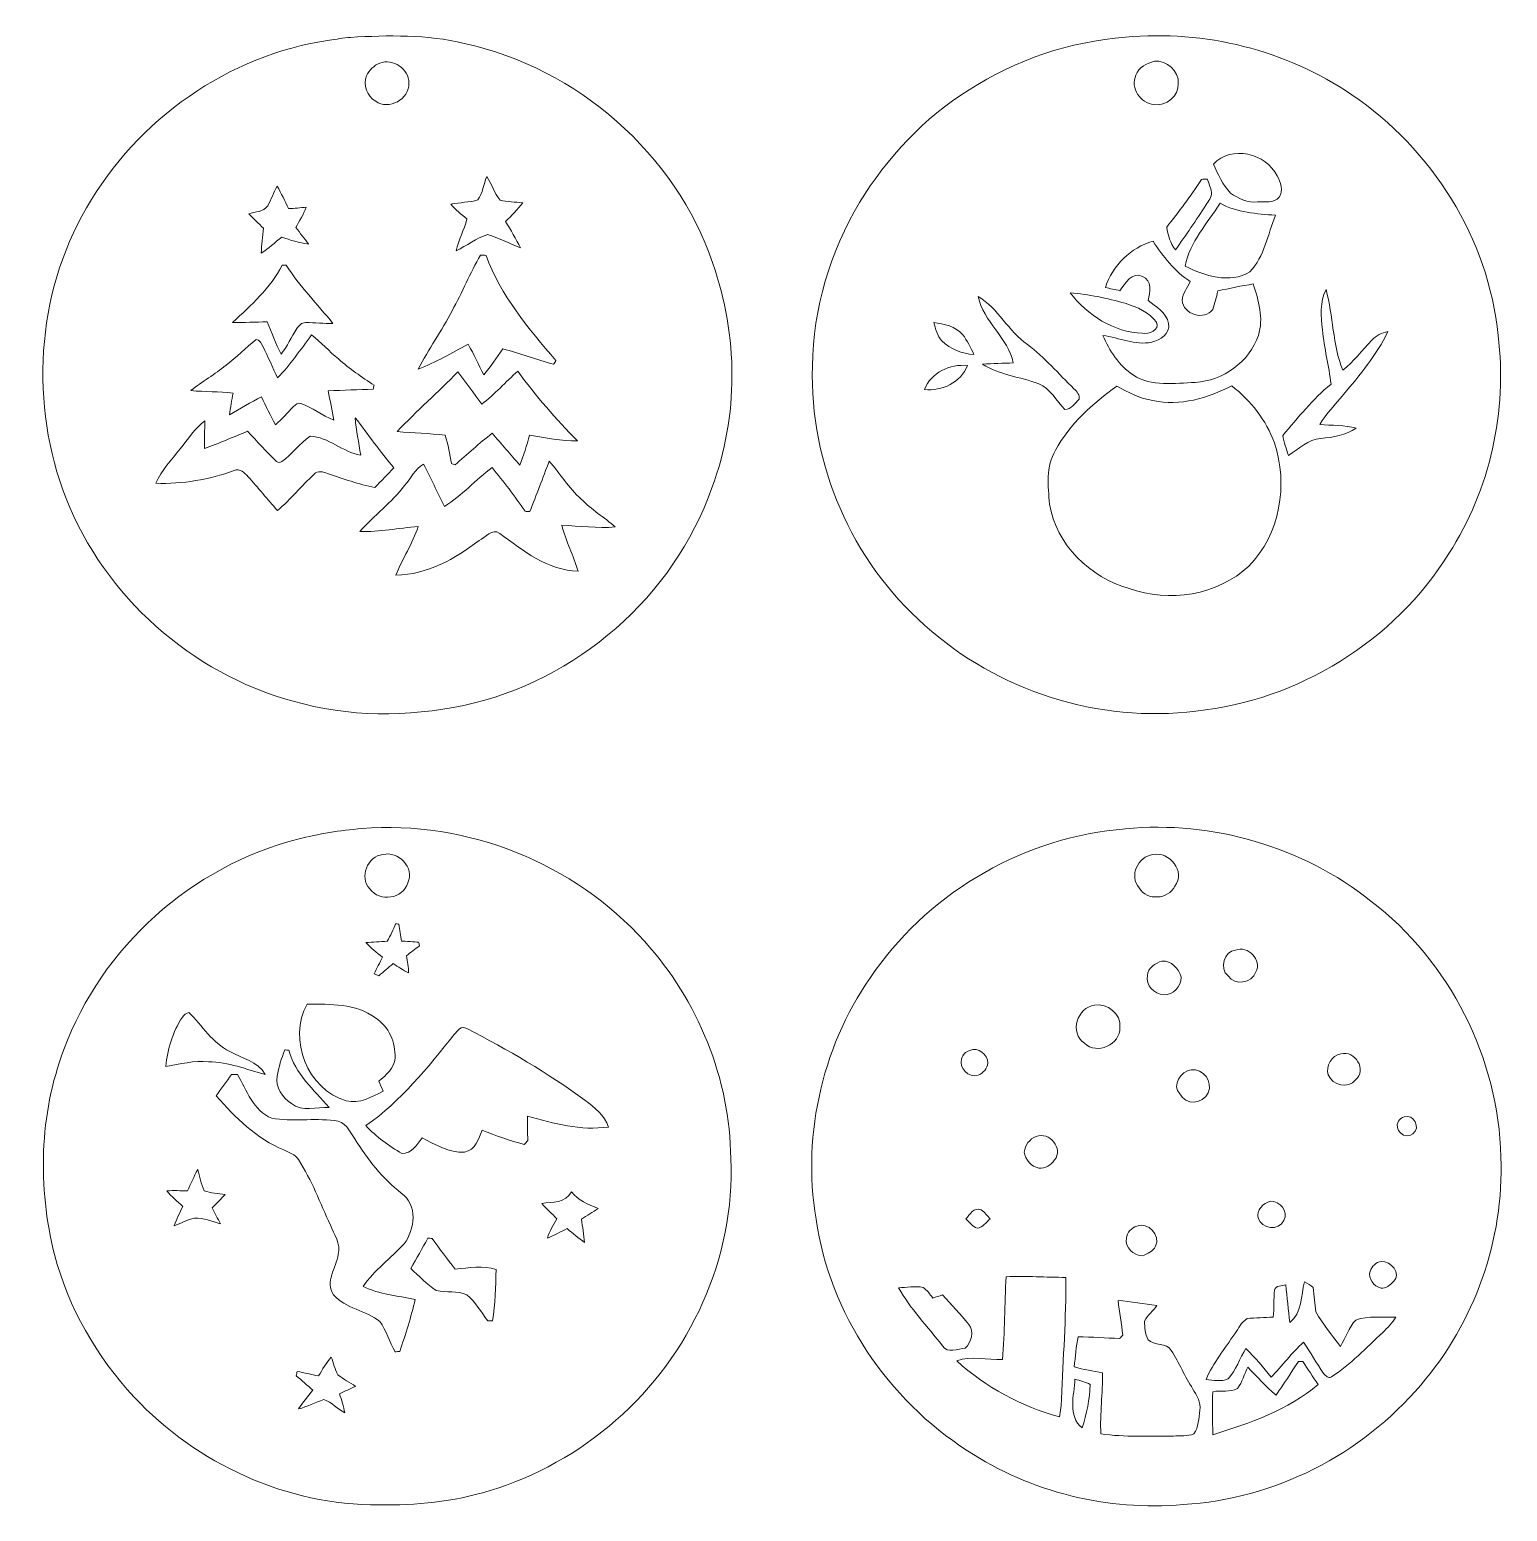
# Model space of a CAD drawing. Header units: centimetres. Extents: x -16.2 to 16, y -16.1 to 16.1.
import ezdxf

# ---------------------------------------------------------------- set-up
doc = ezdxf.new("R2010")
doc.units = ezdxf.units.CM
doc.header["$MEASUREMENT"] = 0
doc.layers.add('Layer 1', color=7, linetype='Continuous')

msp = doc.modelspace()

# ---------------------------------------------------------------- linework, layer by layer
at = {"layer": 'Layer 1', "color": 251, "lineweight": 9}
for points, knots in [([(7.69071, 15.95436), (9.41227, 16.12052), (11.18356, 15.67743), (12.61408, 14.70553), (12.61408, 14.70553), (14.35997, 13.52514), (15.59258, 11.57639), (15.79966, 9.46784), (15.79966, 9.46784), (16.0011, 7.82566), (15.62504, 6.11645), (14.72827, 4.72404), (14.72827, 4.72404), (13.54435, 2.82221), (11.45203, 1.52893), (9.22564, 1.29786), (9.22564, 1.29786), (7.11427, 1.03081), (4.90553, 1.7353), (3.32897, 3.16264), (3.32897, 3.16264), (1.73053, 4.55858), (0.81683, 6.68407), (0.87962, 8.80285), (0.87962, 8.80285), (0.89514, 10.05275), (1.27015, 11.28958), (1.90338, 12.36379), (1.90338, 12.36379), (2.50982, 13.33675), (3.30674, 14.2067), (4.28923, 14.8096), (4.28923, 14.8096), (5.30487, 15.46788), (6.48315, 15.8637), (7.69071, 15.95436), (7.69071, 15.95436), (7.69071, 15.95436), (7.69071, 15.95436), (7.69071, 15.95436)], [0, 0, 0, 0, 0.09090909, 0.09090909, 0.09090909, 0.09090909, 0.18181818, 0.18181818, 0.18181818, 0.18181818, 0.27272727, 0.27272727, 0.27272727, 0.27272727, 0.36363636, 0.36363636, 0.36363636, 0.36363636, 0.45454545, 0.45454545, 0.45454545, 0.45454545, 0.54545455, 0.54545455, 0.54545455, 0.54545455, 0.63636364, 0.63636364, 0.63636364, 0.63636364, 0.72727273, 0.72727273, 0.72727273, 0.72727273, 0.81818182, 0.81818182, 0.81818182, 0.81818182, 1, 1, 1, 1]), ([(-9.17208, 15.9526), (-8.34658, 15.99917), (-7.50591, 16.01681), (-6.69664, 15.82066), (-6.69664, 15.82066), (-4.23742, 15.28726), (-2.09606, 13.4253), (-1.28749, 11.03417), (-1.28749, 11.03417), (-0.7354, 9.47207), (-0.72058, 7.71171), (-1.30725, 6.15702), (-1.30725, 6.15702), (-2.13028, 3.79094), (-4.25753, 1.9445), (-6.70334, 1.4231), (-6.70334, 1.4231), (-7.92642, 1.16663), (-9.21616, 1.16275), (-10.42021, 1.51693), (-10.42021, 1.51693), (-12.63106, 2.11278), (-14.51948, 3.79094), (-15.35839, 5.92278), (-15.35839, 5.92278), (-16.15249, 7.95372), (-16.01879, 10.35331), (-14.91212, 12.2442), (-14.91212, 12.2442), (-13.81499, 14.16331), (-11.82885, 15.57513), (-9.63104, 15.8891), (-9.63104, 15.8891), (-9.47864, 15.91309), (-9.32589, 15.93849), (-9.17208, 15.9526), (-9.17208, 15.9526), (-9.17208, 15.9526), (-9.17208, 15.9526), (-9.17208, 15.9526)], [0, 0, 0, 0, 0.09090909, 0.09090909, 0.09090909, 0.09090909, 0.18181818, 0.18181818, 0.18181818, 0.18181818, 0.27272727, 0.27272727, 0.27272727, 0.27272727, 0.36363636, 0.36363636, 0.36363636, 0.36363636, 0.45454545, 0.45454545, 0.45454545, 0.45454545, 0.54545455, 0.54545455, 0.54545455, 0.54545455, 0.63636364, 0.63636364, 0.63636364, 0.63636364, 0.72727273, 0.72727273, 0.72727273, 0.72727273, 0.81818182, 0.81818182, 0.81818182, 0.81818182, 1, 1, 1, 1]), ([(-8.53602, 15.39204), (-8.66161, 15.34265), (-8.76321, 15.23611), (-8.82177, 15.11616), (-8.82177, 15.11616), (-8.89549, 14.91861), (-8.81401, 14.66461), (-8.6228, 14.56513), (-8.6228, 14.56513), (-8.34411, 14.35699), (-7.87668, 14.60781), (-7.90102, 14.95883), (-7.90102, 14.95883), (-7.89432, 15.26715), (-8.24886, 15.50034), (-8.53602, 15.39204), (-8.53602, 15.39204), (-8.53602, 15.39204), (-8.53602, 15.39204), (-8.53602, 15.39204)], [0, 0, 0, 0, 0.16666667, 0.16666667, 0.16666667, 0.16666667, 0.33333333, 0.33333333, 0.33333333, 0.33333333, 0.5, 0.5, 0.5, 0.5, 0.66666667, 0.66666667, 0.66666667, 0.66666667, 1, 1, 1, 1]), ([(8.32077, 15.43261), (8.15531, 15.39063), (7.97963, 15.30243), (7.91966, 15.13028), (7.91966, 15.13028), (7.78737, 14.85758), (8.01844, 14.5108), (8.30912, 14.4914), (8.30912, 14.4914), (8.57795, 14.44271), (8.85346, 14.67766), (8.84147, 14.95036), (8.84147, 14.95036), (8.85698, 15.22447), (8.58924, 15.46048), (8.32077, 15.43261), (8.32077, 15.43261), (8.32077, 15.43261), (8.32077, 15.43261), (8.32077, 15.43261)], [0, 0, 0, 0, 0.16666667, 0.16666667, 0.16666667, 0.16666667, 0.33333333, 0.33333333, 0.33333333, 0.33333333, 0.5, 0.5, 0.5, 0.5, 0.66666667, 0.66666667, 0.66666667, 0.66666667, 1, 1, 1, 1]), ([(9.60453, 13.19705), (9.70401, 12.97339), (9.80314, 12.74162), (9.98024, 12.56629), (9.98024, 12.56629), (10.1478, 12.44176), (10.35277, 12.34968), (10.56761, 12.37226), (10.56761, 12.37226), (10.71649, 12.3906), (10.9278, 12.3324), (11.03469, 12.47386), (11.03469, 12.47386), (11.13523, 12.61673), (11.06432, 12.8023), (10.99306, 12.9427), (10.99306, 12.9427), (10.74788, 13.43024), (9.99505, 13.61263), (9.60453, 13.19705), (9.60453, 13.19705), (9.60453, 13.19705), (9.60453, 13.19705), (9.60453, 13.19705)], [0, 0, 0, 0, 0.14285714, 0.14285714, 0.14285714, 0.14285714, 0.28571429, 0.28571429, 0.28571429, 0.28571429, 0.42857143, 0.42857143, 0.42857143, 0.42857143, 0.57142857, 0.57142857, 0.57142857, 0.57142857, 0.71428571, 0.71428571, 0.71428571, 0.71428571, 1, 1, 1, 1]), ([(-6.39713, 12.41812), (-6.5841, 12.35956), (-6.79189, 12.36803), (-6.9845, 12.32075), (-6.9845, 12.32075), (-6.88361, 12.2001), (-6.75802, 12.1045), (-6.63913, 12.00255), (-6.63913, 12.00255), (-6.70052, 11.76548), (-6.81376, 11.54605), (-6.87126, 11.30793), (-6.87126, 11.30793), (-6.64478, 11.42646), (-6.43452, 11.58098), (-6.19005, 11.66212), (-6.19005, 11.66212), (-5.94028, 11.59544), (-5.71521, 11.46315), (-5.47179, 11.37778), (-5.47179, 11.37778), (-5.57374, 11.5711), (-5.68416, 11.75984), (-5.79564, 11.94752), (-5.79564, 11.94752), (-5.663, 12.07522), (-5.53776, 12.21139), (-5.42346, 12.35603), (-5.42346, 12.35603), (-5.58644, 12.37508), (-5.75931, 12.36661), (-5.91417, 12.41248), (-5.91417, 12.41248), (-6.04506, 12.56029), (-6.09444, 12.76384), (-6.20557, 12.92647), (-6.20557, 12.92647), (-6.27859, 12.76102), (-6.29024, 12.56629), (-6.39713, 12.41812), (-6.39713, 12.41812), (-6.39713, 12.41812), (-6.39713, 12.41812), (-6.39713, 12.41812)], [0, 0, 0, 0, 0.08333333, 0.08333333, 0.08333333, 0.08333333, 0.16666667, 0.16666667, 0.16666667, 0.16666667, 0.25, 0.25, 0.25, 0.25, 0.33333333, 0.33333333, 0.33333333, 0.33333333, 0.41666667, 0.41666667, 0.41666667, 0.41666667, 0.5, 0.5, 0.5, 0.5, 0.58333333, 0.58333333, 0.58333333, 0.58333333, 0.66666667, 0.66666667, 0.66666667, 0.66666667, 0.75, 0.75, 0.75, 0.75, 0.83333333, 0.83333333, 0.83333333, 0.83333333, 1, 1, 1, 1]), ([(-10.76734, 12.7141), (-10.84671, 12.57687), (-10.89469, 12.42412), (-10.97266, 12.28618), (-10.97266, 12.28618), (-11.05838, 12.14966), (-11.24676, 12.16236), (-11.38223, 12.1165), (-11.38223, 12.1165), (-11.28028, 12.00819), (-11.17303, 11.90553), (-11.06579, 11.80252), (-11.06579, 11.80252), (-11.08307, 11.62049), (-11.10212, 11.43846), (-11.11553, 11.25607), (-11.11553, 11.25607), (-10.95643, 11.36085), (-10.81496, 11.48855), (-10.6675, 11.60814), (-10.6675, 11.60814), (-10.4784, 11.54182), (-10.28649, 11.48008), (-10.08648, 11.4561), (-10.08648, 11.4561), (-10.17326, 11.57886), (-10.2671, 11.69669), (-10.35812, 11.81628), (-10.35812, 11.81628), (-10.28156, 11.96163), (-10.19513, 12.10274), (-10.1334, 12.25549), (-10.1334, 12.25549), (-10.2611, 12.24808), (-10.3881, 12.23185), (-10.51616, 12.22974), (-10.51616, 12.22974), (-10.59659, 12.39272), (-10.67526, 12.55711), (-10.76734, 12.7141), (-10.76734, 12.7141), (-10.76734, 12.7141), (-10.76734, 12.7141), (-10.76734, 12.7141)], [0, 0, 0, 0, 0.08333333, 0.08333333, 0.08333333, 0.08333333, 0.16666667, 0.16666667, 0.16666667, 0.16666667, 0.25, 0.25, 0.25, 0.25, 0.33333333, 0.33333333, 0.33333333, 0.33333333, 0.41666667, 0.41666667, 0.41666667, 0.41666667, 0.5, 0.5, 0.5, 0.5, 0.58333333, 0.58333333, 0.58333333, 0.58333333, 0.66666667, 0.66666667, 0.66666667, 0.66666667, 0.75, 0.75, 0.75, 0.75, 0.83333333, 0.83333333, 0.83333333, 0.83333333, 1, 1, 1, 1]), ([(9.34489, 12.86333), (9.11345, 12.50208), (8.85311, 12.16059), (8.58888, 11.82334), (8.58888, 11.82334), (8.62063, 11.65118), (8.66261, 11.47127), (8.77655, 11.33262), (8.77655, 11.33262), (9.01186, 11.6473), (9.22635, 11.97644), (9.44331, 12.30382), (9.44331, 12.30382), (9.48176, 12.3906), (9.58477, 12.47421), (9.56254, 12.5811), (9.56254, 12.5811), (9.54456, 12.68094), (9.50539, 12.77548), (9.4733, 12.87144), (9.4733, 12.87144), (9.42989, 12.86862), (9.38722, 12.86615), (9.34489, 12.86333), (9.34489, 12.86333), (9.34489, 12.86333), (9.34489, 12.86333), (9.34489, 12.86333)], [0, 0, 0, 0, 0.125, 0.125, 0.125, 0.125, 0.25, 0.25, 0.25, 0.25, 0.375, 0.375, 0.375, 0.375, 0.5, 0.5, 0.5, 0.5, 0.625, 0.625, 0.625, 0.625, 0.75, 0.75, 0.75, 0.75, 1, 1, 1, 1]), ([(8.99033, 10.97808), (9.41755, 10.76112), (9.95554, 10.58932), (10.4004, 10.85073), (10.4004, 10.85073), (10.71578, 11.18869), (10.78492, 11.66917), (10.95637, 12.08298), (10.95637, 12.08298), (10.54362, 12.11367), (10.12241, 12.14331), (9.74917, 12.34404), (9.74917, 12.34404), (9.47541, 11.90306), (9.08699, 11.50337), (8.99033, 10.97808), (8.99033, 10.97808), (8.99033, 10.97808), (8.99033, 10.97808), (8.99033, 10.97808)], [0, 0, 0, 0, 0.16666667, 0.16666667, 0.16666667, 0.16666667, 0.33333333, 0.33333333, 0.33333333, 0.33333333, 0.5, 0.5, 0.5, 0.5, 0.66666667, 0.66666667, 0.66666667, 0.66666667, 1, 1, 1, 1]), ([(7.25362, 10.51418), (7.3591, 10.48701), (7.46423, 10.46232), (7.57182, 10.44256), (7.57182, 10.44256), (7.67413, 10.59391), (7.8357, 10.87013), (8.06042, 10.75301), (8.06042, 10.75301), (8.27068, 10.66517), (8.2354, 10.40623), (8.18177, 10.22949), (8.18177, 10.22949), (8.35393, 10.08873), (8.58641, 9.97125), (8.62769, 9.73136), (8.62769, 9.73136), (8.67214, 9.50206), (8.44601, 9.37224), (8.26221, 9.3225), (8.26221, 9.3225), (7.89709, 9.2463), (7.55454, 9.41986), (7.2007, 9.47101), (7.2007, 9.47101), (7.34534, 9.13588), (7.54678, 8.81308), (7.85828, 8.60918), (7.85828, 8.60918), (8.25586, 8.34601), (8.76527, 8.43244), (9.21118, 8.44584), (9.21118, 8.44584), (9.81337, 8.48888), (10.3884, 8.88964), (10.58278, 9.47031), (10.58278, 9.47031), (10.70414, 9.84178), (10.58384, 10.23125), (10.47342, 10.58967), (10.47342, 10.58967), (10.21413, 10.54593), (9.95625, 10.49478), (9.70012, 10.43586), (9.70012, 10.43586), (9.67015, 10.29969), (9.63381, 10.16528), (9.58971, 10.03334), (9.58971, 10.03334), (9.40662, 9.78252), (8.94272, 9.92575), (8.92684, 10.23513), (8.92684, 10.23513), (8.93637, 10.38471), (9.03903, 10.50748), (9.09935, 10.64012), (9.09935, 10.64012), (8.76457, 10.86555), (8.5081, 11.18481), (8.29043, 11.5203), (8.29043, 11.5203), (7.80819, 11.37848), (7.41025, 10.99184), (7.25362, 10.51418), (7.25362, 10.51418), (7.25362, 10.51418), (7.25362, 10.51418), (7.25362, 10.51418)], [0, 0, 0, 0, 0.05555556, 0.05555556, 0.05555556, 0.05555556, 0.11111111, 0.11111111, 0.11111111, 0.11111111, 0.16666667, 0.16666667, 0.16666667, 0.16666667, 0.22222222, 0.22222222, 0.22222222, 0.22222222, 0.27777778, 0.27777778, 0.27777778, 0.27777778, 0.33333333, 0.33333333, 0.33333333, 0.33333333, 0.38888889, 0.38888889, 0.38888889, 0.38888889, 0.44444444, 0.44444444, 0.44444444, 0.44444444, 0.5, 0.5, 0.5, 0.5, 0.55555556, 0.55555556, 0.55555556, 0.55555556, 0.61111111, 0.61111111, 0.61111111, 0.61111111, 0.66666667, 0.66666667, 0.66666667, 0.66666667, 0.72222222, 0.72222222, 0.72222222, 0.72222222, 0.77777778, 0.77777778, 0.77777778, 0.77777778, 0.83333333, 0.83333333, 0.83333333, 0.83333333, 0.88888889, 0.88888889, 0.88888889, 0.88888889, 1, 1, 1, 1]), ([(-10.65868, 10.99572), (-10.91339, 10.50113), (-11.33284, 10.12471), (-11.73466, 9.75218), (-11.73466, 9.75218), (-11.48454, 9.74971), (-11.23442, 9.75782), (-10.98465, 9.76664), (-10.98465, 9.76664), (-10.88481, 9.53169), (-10.79732, 9.29145), (-10.68197, 9.0632), (-10.68197, 9.0632), (-10.54262, 9.23113), (-10.46006, 9.43574), (-10.34048, 9.61671), (-10.34048, 9.61671), (-10.29567, 9.68162), (-10.23216, 9.75183), (-10.14573, 9.74795), (-10.14573, 9.74795), (-9.94784, 9.75041), (-9.74993, 9.7236), (-9.55167, 9.7296), (-9.55167, 9.7296), (-9.89351, 10.15082), (-10.28015, 10.53711), (-10.57084, 10.99925), (-10.57084, 10.99925), (-10.59307, 10.99854), (-10.63681, 10.99643), (-10.65868, 10.99572), (-10.65868, 10.99572), (-10.65868, 10.99572), (-10.65868, 10.99572), (-10.65868, 10.99572)], [0, 0, 0, 0, 0.1, 0.1, 0.1, 0.1, 0.2, 0.2, 0.2, 0.2, 0.3, 0.3, 0.3, 0.3, 0.4, 0.4, 0.4, 0.4, 0.5, 0.5, 0.5, 0.5, 0.6, 0.6, 0.6, 0.6, 0.7, 0.7, 0.7, 0.7, 0.8, 0.8, 0.8, 0.8, 1, 1, 1, 1]), ([(-6.33927, 11.21832), (-6.57211, 10.8278), (-6.73685, 10.40235), (-6.96122, 10.00724), (-6.96122, 10.00724), (-7.18029, 9.56873), (-7.48016, 9.17503), (-7.695, 8.73512), (-7.695, 8.73512), (-7.31717, 8.88223), (-6.96827, 9.09037), (-6.60915, 9.27628), (-6.60915, 9.27628), (-6.48462, 9.06073), (-6.38478, 8.83213), (-6.27154, 8.61059), (-6.27154, 8.61059), (-6.12196, 8.79051), (-5.98791, 8.98277), (-5.85526, 9.17539), (-5.85526, 9.17539), (-5.48096, 9.08508), (-5.1236, 8.93726), (-4.75071, 8.84095), (-4.75071, 8.84095), (-4.73872, 8.86106), (-4.71438, 8.90128), (-4.70203, 8.92139), (-4.70203, 8.92139), (-5.29434, 9.62024), (-5.90606, 10.33779), (-6.22215, 11.21091), (-6.22215, 11.21091), (-6.25143, 11.21268), (-6.30999, 11.21656), (-6.33927, 11.21832), (-6.33927, 11.21832), (-6.33927, 11.21832), (-6.33927, 11.21832), (-6.33927, 11.21832)], [0, 0, 0, 0, 0.09090909, 0.09090909, 0.09090909, 0.09090909, 0.18181818, 0.18181818, 0.18181818, 0.18181818, 0.27272727, 0.27272727, 0.27272727, 0.27272727, 0.36363636, 0.36363636, 0.36363636, 0.36363636, 0.45454545, 0.45454545, 0.45454545, 0.45454545, 0.54545455, 0.54545455, 0.54545455, 0.54545455, 0.63636364, 0.63636364, 0.63636364, 0.63636364, 0.72727273, 0.72727273, 0.72727273, 0.72727273, 0.81818182, 0.81818182, 0.81818182, 0.81818182, 1, 1, 1, 1]), ([(4.48819, 10.31733), (4.59226, 9.76488), (5.14295, 9.42198), (5.25125, 8.87059), (5.25125, 8.87059), (5.02759, 8.8653), (4.80357, 8.86), (4.58133, 8.84166), (4.58133, 8.84166), (4.9528, 8.61094), (5.39942, 8.56861), (5.803, 8.41833), (5.803, 8.41833), (6.06617, 8.31637), (6.18082, 8.0398), (6.37414, 7.85741), (6.37414, 7.85741), (6.51384, 7.85882), (6.59463, 7.99429), (6.68035, 8.0846), (6.68035, 8.0846), (6.70893, 8.17808), (6.62814, 8.24829), (6.57135, 8.30932), (6.57135, 8.30932), (6.23727, 8.63423), (5.92964, 8.98841), (5.55782, 9.27205), (5.55782, 9.27205), (5.14577, 9.5638), (4.92246, 10.05098), (4.48819, 10.31733), (4.48819, 10.31733), (4.48819, 10.31733), (4.48819, 10.31733), (4.48819, 10.31733)], [0, 0, 0, 0, 0.1, 0.1, 0.1, 0.1, 0.2, 0.2, 0.2, 0.2, 0.3, 0.3, 0.3, 0.3, 0.4, 0.4, 0.4, 0.4, 0.5, 0.5, 0.5, 0.5, 0.6, 0.6, 0.6, 0.6, 0.7, 0.7, 0.7, 0.7, 0.8, 0.8, 0.8, 0.8, 1, 1, 1, 1]), ([(6.48562, 10.39529), (6.86592, 9.91199), (7.43212, 9.53346), (8.06219, 9.51829), (8.06219, 9.51829), (8.19059, 9.48795), (8.44388, 9.58179), (8.36981, 9.7543), (8.36981, 9.7543), (8.20471, 9.97125), (7.94189, 10.09296), (7.68612, 10.16775), (7.68612, 10.16775), (7.29489, 10.28205), (6.89237, 10.36425), (6.48562, 10.39529), (6.48562, 10.39529), (6.48562, 10.39529), (6.48562, 10.39529), (6.48562, 10.39529)], [0, 0, 0, 0, 0.16666667, 0.16666667, 0.16666667, 0.16666667, 0.33333333, 0.33333333, 0.33333333, 0.33333333, 0.5, 0.5, 0.5, 0.5, 0.66666667, 0.66666667, 0.66666667, 0.66666667, 1, 1, 1, 1]), ([(11.97802, 9.58955), (12.01506, 9.19232), (12.11948, 8.80497), (12.16358, 8.4088), (12.16358, 8.4088), (11.76706, 8.08425), (11.44497, 7.68173), (11.11301, 7.29438), (11.11301, 7.29438), (11.14617, 7.14691), (11.18815, 7.00122), (11.23895, 6.85905), (11.23895, 6.85905), (11.46014, 7.00192), (11.6651, 7.21041), (11.94098, 7.22946), (11.94098, 7.22946), (12.2112, 7.2531), (12.48602, 7.29579), (12.71427, 7.45489), (12.71427, 7.45489), (12.45462, 7.52156), (12.18298, 7.50922), (11.9184, 7.53038), (11.9184, 7.53038), (12.06092, 7.76957), (12.25777, 7.96853), (12.43381, 8.18196), (12.43381, 8.18196), (12.79223, 8.61059), (13.15418, 9.04768), (13.40359, 9.5518), (13.40359, 9.5518), (13.26883, 9.52852), (13.14501, 9.46396), (13.05046, 9.36518), (13.05046, 9.36518), (12.83668, 9.15034), (12.66488, 8.89422), (12.41793, 8.71325), (12.41793, 8.71325), (12.19568, 9.27522), (12.21262, 9.8887), (12.05492, 10.4662), (12.05492, 10.4662), (11.9191, 10.19633), (11.93992, 9.87988), (11.97802, 9.58955), (11.97802, 9.58955), (11.97802, 9.58955), (11.97802, 9.58955), (11.97802, 9.58955)], [0, 0, 0, 0, 0.07142857, 0.07142857, 0.07142857, 0.07142857, 0.14285714, 0.14285714, 0.14285714, 0.14285714, 0.21428571, 0.21428571, 0.21428571, 0.21428571, 0.28571429, 0.28571429, 0.28571429, 0.28571429, 0.35714286, 0.35714286, 0.35714286, 0.35714286, 0.42857143, 0.42857143, 0.42857143, 0.42857143, 0.5, 0.5, 0.5, 0.5, 0.57142857, 0.57142857, 0.57142857, 0.57142857, 0.64285714, 0.64285714, 0.64285714, 0.64285714, 0.71428571, 0.71428571, 0.71428571, 0.71428571, 0.78571429, 0.78571429, 0.78571429, 0.78571429, 0.85714286, 0.85714286, 0.85714286, 0.85714286, 1, 1, 1, 1]), ([(3.51841, 9.75218), (3.56215, 9.61283), (3.5999, 9.46466), (3.69409, 9.34895), (3.69409, 9.34895), (3.88247, 9.16939), (4.134, 9.07238), (4.39118, 9.05156), (4.39118, 9.05156), (4.33297, 9.20714), (4.25007, 9.35425), (4.14917, 9.48583), (4.14917, 9.48583), (3.99501, 9.66751), (3.74207, 9.71902), (3.51841, 9.75218), (3.51841, 9.75218), (3.51841, 9.75218), (3.51841, 9.75218), (3.51841, 9.75218)], [0, 0, 0, 0, 0.16666667, 0.16666667, 0.16666667, 0.16666667, 0.33333333, 0.33333333, 0.33333333, 0.33333333, 0.5, 0.5, 0.5, 0.5, 0.66666667, 0.66666667, 0.66666667, 0.66666667, 1, 1, 1, 1]), ([(-10.75711, 8.54427), (-10.86365, 8.7704), (-10.96348, 8.999), (-11.07249, 9.22372), (-11.07249, 9.22372), (-11.10989, 9.28651), (-11.1374, 9.3807), (-11.22666, 9.37823), (-11.22666, 9.37823), (-11.45137, 9.20255), (-11.65175, 8.99759), (-11.87824, 8.82296), (-11.87824, 8.82296), (-12.11989, 8.62082), (-12.39964, 8.47054), (-12.642, 8.2691), (-12.642, 8.2691), (-12.33685, 8.24229), (-12.02958, 8.24793), (-11.72478, 8.21689), (-11.72478, 8.21689), (-11.75335, 8.05885), (-11.78369, 7.90151), (-11.80098, 7.7417), (-11.80098, 7.7417), (-11.5685, 7.87011), (-11.34801, 8.02004), (-11.10636, 8.13152), (-11.10636, 8.13152), (-11.01111, 7.92726), (-10.91127, 7.72512), (-10.80262, 7.52756), (-10.80262, 7.52756), (-10.66045, 7.6468), (-10.54332, 7.79179), (-10.40997, 7.9202), (-10.40997, 7.9202), (-10.36588, 7.95689), (-10.31825, 8.01933), (-10.25369, 7.989), (-10.25369, 7.989), (-9.99969, 7.90151), (-9.78696, 7.72618), (-9.53649, 7.62916), (-9.53649, 7.62916), (-9.57177, 7.84118), (-9.61517, 8.05144), (-9.65468, 8.2624), (-9.65468, 8.2624), (-9.32835, 8.28251), (-9.00168, 8.28745), (-8.67501, 8.29944), (-8.67501, 8.29944), (-8.67078, 8.32061), (-8.66267, 8.36365), (-8.65879, 8.38481), (-8.65879, 8.38481), (-8.92513, 8.56402), (-9.19077, 8.7457), (-9.43312, 8.95702), (-9.43312, 8.95702), (-9.63597, 9.12282), (-9.80814, 9.32391), (-10.02016, 9.47878), (-10.02016, 9.47878), (-10.25405, 9.15845), (-10.48371, 8.83249), (-10.75711, 8.54427), (-10.75711, 8.54427), (-10.75711, 8.54427), (-10.75711, 8.54427), (-10.75711, 8.54427)], [0, 0, 0, 0, 0.05263158, 0.05263158, 0.05263158, 0.05263158, 0.10526316, 0.10526316, 0.10526316, 0.10526316, 0.15789474, 0.15789474, 0.15789474, 0.15789474, 0.21052632, 0.21052632, 0.21052632, 0.21052632, 0.26315789, 0.26315789, 0.26315789, 0.26315789, 0.31578947, 0.31578947, 0.31578947, 0.31578947, 0.36842105, 0.36842105, 0.36842105, 0.36842105, 0.42105263, 0.42105263, 0.42105263, 0.42105263, 0.47368421, 0.47368421, 0.47368421, 0.47368421, 0.52631579, 0.52631579, 0.52631579, 0.52631579, 0.57894737, 0.57894737, 0.57894737, 0.57894737, 0.63157895, 0.63157895, 0.63157895, 0.63157895, 0.68421053, 0.68421053, 0.68421053, 0.68421053, 0.73684211, 0.73684211, 0.73684211, 0.73684211, 0.78947368, 0.78947368, 0.78947368, 0.78947368, 0.84210526, 0.84210526, 0.84210526, 0.84210526, 0.89473684, 0.89473684, 0.89473684, 0.89473684, 1, 1, 1, 1]), ([(3.31627, 8.29168), (3.70291, 8.25146), (4.10508, 8.44549), (4.2536, 8.81661), (4.2536, 8.81661), (3.87507, 8.84871), (3.45385, 8.66456), (3.31627, 8.29168), (3.31627, 8.29168), (3.31627, 8.29168), (3.31627, 8.29168), (3.31627, 8.29168)], [0, 0, 0, 0, 0.25, 0.25, 0.25, 0.25, 0.5, 0.5, 0.5, 0.5, 1, 1, 1, 1]), ([(-8.15678, 7.38116), (-7.80894, 7.3353), (-7.45581, 7.34659), (-7.10903, 7.29685), (-7.10903, 7.29685), (-7.04342, 7.09717), (-7.01272, 6.88798), (-6.97533, 6.6816), (-6.97533, 6.6816), (-6.95522, 6.67455), (-6.91536, 6.66079), (-6.89525, 6.65408), (-6.89525, 6.65408), (-6.62855, 6.88515), (-6.3682, 7.12328), (-6.08986, 7.34024), (-6.08986, 7.34024), (-5.88772, 7.10881), (-5.68769, 6.87563), (-5.48555, 6.64421), (-5.48555, 6.64421), (-5.39877, 6.85764), (-5.33774, 7.07989), (-5.27353, 7.30073), (-5.27353, 7.30073), (-4.92887, 7.24887), (-4.5842, 7.1642), (-4.23353, 7.17373), (-4.23353, 7.17373), (-4.6985, 7.65174), (-5.13806, 8.15304), (-5.53176, 8.69138), (-5.53176, 8.69138), (-5.7967, 8.45572), (-6.03518, 8.19078), (-6.31528, 7.97277), (-6.31528, 7.97277), (-6.48673, 8.21054), (-6.66347, 8.44443), (-6.83669, 8.68079), (-6.83669, 8.68079), (-7.26143, 8.23206), (-7.72851, 7.82636), (-8.15678, 7.38116), (-8.15678, 7.38116), (-8.15678, 7.38116), (-8.15678, 7.38116), (-8.15678, 7.38116)], [0, 0, 0, 0, 0.07692308, 0.07692308, 0.07692308, 0.07692308, 0.15384615, 0.15384615, 0.15384615, 0.15384615, 0.23076923, 0.23076923, 0.23076923, 0.23076923, 0.30769231, 0.30769231, 0.30769231, 0.30769231, 0.38461538, 0.38461538, 0.38461538, 0.38461538, 0.46153846, 0.46153846, 0.46153846, 0.46153846, 0.53846154, 0.53846154, 0.53846154, 0.53846154, 0.61538462, 0.61538462, 0.61538462, 0.61538462, 0.69230769, 0.69230769, 0.69230769, 0.69230769, 0.76923077, 0.76923077, 0.76923077, 0.76923077, 0.84615385, 0.84615385, 0.84615385, 0.84615385, 1, 1, 1, 1]), ([(6.16706, 6.97088), (5.95857, 6.62057), (6.00267, 6.18877), (6.04112, 5.80142), (6.04112, 5.80142), (6.18082, 4.91524), (6.92377, 4.20616), (7.76938, 3.96557), (7.76938, 3.96557), (8.64004, 3.64948), (9.69202, 3.81493), (10.37676, 4.45381), (10.37676, 4.45381), (11.05586, 5.14667), (11.23613, 6.22687), (10.93239, 7.1321), (10.93239, 7.1321), (10.75141, 7.62458), (10.41945, 8.05214), (10.00458, 8.37105), (10.00458, 8.37105), (9.47929, 8.10541), (8.87992, 7.92444), (8.28936, 8.05496), (8.28936, 8.05496), (8.00257, 8.08883), (7.75245, 8.23559), (7.50197, 8.36647), (7.50197, 8.36647), (6.97598, 7.98864), (6.48068, 7.54696), (6.16706, 6.97088)], [0, 0, 0, 0, 0.11111111, 0.11111111, 0.11111111, 0.11111111, 0.22222222, 0.22222222, 0.22222222, 0.22222222, 0.33333333, 0.33333333, 0.33333333, 0.33333333, 0.44444444, 0.44444444, 0.44444444, 0.44444444, 0.55555556, 0.55555556, 0.55555556, 0.55555556, 0.66666667, 0.66666667, 0.66666667, 0.66666667, 0.77777778, 0.77777778, 0.77777778, 0.77777778, 1, 1, 1, 1]), ([(-9.0666, 7.67643), (-9.05778, 7.40127), (-8.98405, 7.13527), (-8.94947, 6.86328), (-8.94947, 6.86328), (-9.34176, 6.93137), (-9.64762, 7.26263), (-10.05014, 7.27674), (-10.05014, 7.27674), (-10.27804, 7.12151), (-10.43432, 6.87951), (-10.66574, 6.72817), (-10.66574, 6.72817), (-10.69784, 6.70171), (-10.7497, 6.6936), (-10.78039, 6.72676), (-10.78039, 6.72676), (-11.00299, 6.93313), (-11.19702, 7.16843), (-11.41116, 7.38363), (-11.41116, 7.38363), (-11.72337, 7.26016), (-12.03064, 7.12257), (-12.34849, 7.01215), (-12.34849, 7.01215), (-12.34849, 7.21218), (-12.34108, 7.4115), (-12.34284, 7.61117), (-12.34284, 7.61117), (-12.56368, 7.44925), (-12.70162, 7.20618), (-12.87871, 7.00228), (-12.87871, 7.00228), (-13.06463, 6.76168), (-13.28441, 6.53802), (-13.40506, 6.25474), (-13.40506, 6.25474), (-12.82509, 6.23287), (-12.24689, 6.33376), (-11.70185, 6.5292), (-11.70185, 6.5292), (-11.57626, 6.58635), (-11.47395, 6.47805), (-11.39599, 6.39444), (-11.39599, 6.39444), (-11.17868, 6.15561), (-10.97583, 5.90373), (-10.76134, 5.66243), (-10.76134, 5.66243), (-10.46995, 5.89914), (-10.23711, 6.19547), (-9.96406, 6.45088), (-9.96406, 6.45088), (-9.88539, 6.54014), (-9.76404, 6.4978), (-9.66808, 6.46817), (-9.66808, 6.46817), (-9.32905, 6.35634), (-8.99322, 6.22511), (-8.64009, 6.16161), (-8.64009, 6.16161), (-8.5018, 6.30519), (-8.3621, 6.44736), (-8.22451, 6.59164), (-8.22451, 6.59164), (-8.53002, 6.93348), (-8.77908, 7.32048), (-9.0666, 7.67643), (-9.0666, 7.67643), (-9.0666, 7.67643), (-9.0666, 7.67643), (-9.0666, 7.67643)], [0, 0, 0, 0, 0.05263158, 0.05263158, 0.05263158, 0.05263158, 0.10526316, 0.10526316, 0.10526316, 0.10526316, 0.15789474, 0.15789474, 0.15789474, 0.15789474, 0.21052632, 0.21052632, 0.21052632, 0.21052632, 0.26315789, 0.26315789, 0.26315789, 0.26315789, 0.31578947, 0.31578947, 0.31578947, 0.31578947, 0.36842105, 0.36842105, 0.36842105, 0.36842105, 0.42105263, 0.42105263, 0.42105263, 0.42105263, 0.47368421, 0.47368421, 0.47368421, 0.47368421, 0.52631579, 0.52631579, 0.52631579, 0.52631579, 0.57894737, 0.57894737, 0.57894737, 0.57894737, 0.63157895, 0.63157895, 0.63157895, 0.63157895, 0.68421053, 0.68421053, 0.68421053, 0.68421053, 0.73684211, 0.73684211, 0.73684211, 0.73684211, 0.78947368, 0.78947368, 0.78947368, 0.78947368, 0.84210526, 0.84210526, 0.84210526, 0.84210526, 0.89473684, 0.89473684, 0.89473684, 0.89473684, 1, 1, 1, 1]), ([(-4.84632, 6.73416), (-4.98848, 6.36904), (-5.12219, 6.00039), (-5.2693, 5.63703), (-5.2693, 5.63703), (-5.29505, 5.63879), (-5.3462, 5.64232), (-5.3716, 5.64408), (-5.3716, 5.64408), (-5.59421, 5.97534), (-5.84115, 6.28896), (-6.09127, 6.5994), (-6.09127, 6.5994), (-6.44511, 6.32776), (-6.74814, 5.98945), (-7.12526, 5.74956), (-7.12526, 5.74956), (-7.28754, 6.0526), (-7.41736, 6.37222), (-7.58352, 6.67278), (-7.58352, 6.67278), (-7.76238, 6.56095), (-7.85622, 6.36057), (-7.99345, 6.20712), (-7.99345, 6.20712), (-8.27532, 5.83352), (-8.65455, 5.55201), (-8.96747, 5.2077), (-8.96747, 5.2077), (-8.54202, 5.19006), (-8.12186, 5.28178), (-7.69923, 5.31282), (-7.69923, 5.31282), (-7.82235, 4.94417), (-8.03649, 4.61432), (-8.18359, 4.25555), (-8.18359, 4.25555), (-7.50379, 4.26472), (-6.89737, 4.6108), (-6.36926, 5.00767), (-6.36926, 5.00767), (-6.24049, 5.07117), (-6.08245, 5.28919), (-5.92405, 5.16254), (-5.92405, 5.16254), (-5.41782, 4.78824), (-4.8756, 4.36032), (-4.21626, 4.33845), (-4.21626, 4.33845), (-4.31961, 4.67782), (-4.48437, 4.99568), (-4.57291, 5.33963), (-4.57291, 5.33963), (-4.18485, 5.32376), (-3.79821, 5.26943), (-3.4091, 5.3033), (-3.4091, 5.3033), (-3.64934, 5.51567), (-3.93086, 5.67795), (-4.15276, 5.91149), (-4.15276, 5.91149), (-4.42192, 6.15279), (-4.61031, 6.46429), (-4.84632, 6.73416)], [0, 0, 0, 0, 0.05882353, 0.05882353, 0.05882353, 0.05882353, 0.11764706, 0.11764706, 0.11764706, 0.11764706, 0.17647059, 0.17647059, 0.17647059, 0.17647059, 0.23529412, 0.23529412, 0.23529412, 0.23529412, 0.29411765, 0.29411765, 0.29411765, 0.29411765, 0.35294118, 0.35294118, 0.35294118, 0.35294118, 0.41176471, 0.41176471, 0.41176471, 0.41176471, 0.47058824, 0.47058824, 0.47058824, 0.47058824, 0.52941176, 0.52941176, 0.52941176, 0.52941176, 0.58823529, 0.58823529, 0.58823529, 0.58823529, 0.64705882, 0.64705882, 0.64705882, 0.64705882, 0.70588235, 0.70588235, 0.70588235, 0.70588235, 0.76470588, 0.76470588, 0.76470588, 0.76470588, 0.82352941, 0.82352941, 0.82352941, 0.82352941, 0.88235294, 0.88235294, 0.88235294, 0.88235294, 1, 1, 1, 1]), ([(-8.92654, -1.25766), (-6.64196, -1.06963), (-4.29845, -2.00555), (-2.76987, -3.713), (-2.76987, -3.713), (-1.61099, -4.99887), (-0.90967, -6.69961), (-0.89591, -8.43669), (-0.89591, -8.43669), (-0.79784, -10.58371), (-1.77997, -12.72366), (-3.39464, -14.12489), (-3.39464, -14.12489), (-4.1905, -14.82833), (-5.14159, -15.3522), (-6.15618, -15.66441), (-6.15618, -15.66441), (-6.93088, -15.89231), (-7.74297, -15.98473), (-8.54942, -15.96745), (-8.54942, -15.96745), (-10.55356, -15.98262), (-12.51253, -15.0721), (-13.8806, -13.62359), (-13.8806, -13.62359), (-14.69517, -12.74729), (-15.30336, -11.67767), (-15.61451, -10.52126), (-15.61451, -10.52126), (-15.97363, -9.05758), (-15.94717, -7.48102), (-15.40707, -6.06532), (-15.40707, -6.06532), (-14.5911, -3.83047), (-12.61801, -2.07434), (-10.31718, -1.48803), (-10.31718, -1.48803), (-9.86141, -1.3709), (-9.39539, -1.29506), (-8.92654, -1.25766), (-8.92654, -1.25766), (-8.92654, -1.25766), (-8.92654, -1.25766), (-8.92654, -1.25766)], [0, 0, 0, 0, 0.08333333, 0.08333333, 0.08333333, 0.08333333, 0.16666667, 0.16666667, 0.16666667, 0.16666667, 0.25, 0.25, 0.25, 0.25, 0.33333333, 0.33333333, 0.33333333, 0.33333333, 0.41666667, 0.41666667, 0.41666667, 0.41666667, 0.5, 0.5, 0.5, 0.5, 0.58333333, 0.58333333, 0.58333333, 0.58333333, 0.66666667, 0.66666667, 0.66666667, 0.66666667, 0.75, 0.75, 0.75, 0.75, 0.83333333, 0.83333333, 0.83333333, 0.83333333, 1, 1, 1, 1]), ([(7.69071, -1.2619), (9.58654, -1.07634), (11.53987, -1.65136), (13.03282, -2.83317), (13.03282, -2.83317), (14.74415, -4.14303), (15.81412, -6.24488), (15.85893, -8.40106), (15.85893, -8.40106), (15.93301, -10.19811), (15.28496, -12.00011), (14.11444, -13.36077), (14.11444, -13.36077), (12.83386, -14.87172), (10.92921, -15.84962), (8.9466, -15.95897), (8.9466, -15.95897), (7.30865, -16.10785), (5.62661, -15.69122), (4.25219, -14.78811), (4.25219, -14.78811), (2.51546, -13.67086), (1.2585, -11.80538), (0.95935, -9.75396), (0.95935, -9.75396), (0.64326, -7.87613), (1.12164, -5.88293), (2.24559, -4.34729), (2.24559, -4.34729), (3.49759, -2.59046), (5.53877, -1.43088), (7.69071, -1.2619), (7.69071, -1.2619), (7.69071, -1.2619), (7.69071, -1.2619), (7.69071, -1.2619)], [0, 0, 0, 0, 0.1, 0.1, 0.1, 0.1, 0.2, 0.2, 0.2, 0.2, 0.3, 0.3, 0.3, 0.3, 0.4, 0.4, 0.4, 0.4, 0.5, 0.5, 0.5, 0.5, 0.6, 0.6, 0.6, 0.6, 0.7, 0.7, 0.7, 0.7, 0.8, 0.8, 0.8, 0.8, 1, 1, 1, 1]), ([(-8.46723, -1.82175), (-8.79954, -1.85139), (-8.99251, -2.32587), (-8.75016, -2.56682), (-8.75016, -2.56682), (-8.53708, -2.86386), (-8.02872, -2.78766), (-7.92289, -2.43382), (-7.92289, -2.43382), (-7.76485, -2.10892), (-8.13562, -1.7325), (-8.46723, -1.82175), (-8.46723, -1.82175), (-8.46723, -1.82175), (-8.46723, -1.82175), (-8.46723, -1.82175)], [0, 0, 0, 0, 0.2, 0.2, 0.2, 0.2, 0.4, 0.4, 0.4, 0.4, 0.6, 0.6, 0.6, 0.6, 1, 1, 1, 1]), ([(8.28902, -1.82387), (7.9641, -1.85597), (7.7595, -2.29342), (7.99304, -2.5453), (7.99304, -2.5453), (8.14862, -2.83705), (8.62839, -2.79789), (8.76703, -2.50932), (8.76703, -2.50932), (9.00692, -2.19252), (8.6478, -1.74379), (8.28902, -1.82387), (8.28902, -1.82387), (8.28902, -1.82387), (8.28902, -1.82387), (8.28902, -1.82387)], [0, 0, 0, 0, 0.2, 0.2, 0.2, 0.2, 0.4, 0.4, 0.4, 0.4, 0.6, 0.6, 0.6, 0.6, 1, 1, 1, 1]), ([(-8.18747, -3.32353), (-8.24286, -3.4537), (-8.30177, -3.58282), (-8.3695, -3.707), (-8.3695, -3.707), (-8.52508, -3.71582), (-8.67995, -3.7257), (-8.83482, -3.73699), (-8.83482, -3.73699), (-8.73145, -3.8601), (-8.59951, -3.95253), (-8.47427, -4.05237), (-8.47427, -4.05237), (-8.5339, -4.17443), (-8.59634, -4.29473), (-8.65807, -4.41608), (-8.65807, -4.41608), (-8.62386, -4.42984), (-8.58964, -4.4436), (-8.55507, -4.45736), (-8.55507, -4.45736), (-8.45065, -4.36881), (-8.34587, -4.28062), (-8.23969, -4.19454), (-8.23969, -4.19454), (-8.13174, -4.26298), (-8.02731, -4.33953), (-7.91125, -4.39492), (-7.91125, -4.39492), (-7.90349, -4.26968), (-7.93418, -4.14691), (-7.95394, -4.0245), (-7.95394, -4.0245), (-7.86116, -3.95042), (-7.76626, -3.8781), (-7.67171, -3.80648), (-7.67171, -3.80648), (-7.67559, -3.78637), (-7.68371, -3.74651), (-7.68759, -3.7264), (-7.68759, -3.7264), (-7.78178, -3.72076), (-7.96981, -3.70982), (-8.06365, -3.70418), (-8.06365, -3.70418), (-8.08376, -3.58317), (-8.1014, -3.46005), (-8.11798, -3.3394), (-8.11798, -3.3394), (-8.13562, -3.33552), (-8.17019, -3.32741), (-8.18747, -3.32353), (-8.18747, -3.32353), (-8.18747, -3.32353), (-8.18747, -3.32353), (-8.18747, -3.32353)], [0, 0, 0, 0, 0.06666667, 0.06666667, 0.06666667, 0.06666667, 0.13333333, 0.13333333, 0.13333333, 0.13333333, 0.2, 0.2, 0.2, 0.2, 0.26666667, 0.26666667, 0.26666667, 0.26666667, 0.33333333, 0.33333333, 0.33333333, 0.33333333, 0.4, 0.4, 0.4, 0.4, 0.46666667, 0.46666667, 0.46666667, 0.46666667, 0.53333333, 0.53333333, 0.53333333, 0.53333333, 0.6, 0.6, 0.6, 0.6, 0.66666667, 0.66666667, 0.66666667, 0.66666667, 0.73333333, 0.73333333, 0.73333333, 0.73333333, 0.8, 0.8, 0.8, 0.8, 0.86666667, 0.86666667, 0.86666667, 0.86666667, 1, 1, 1, 1]), ([(10.08854, -3.89962), (9.83595, -3.9236), (9.72624, -4.29896), (9.92238, -4.46124), (9.92238, -4.46124), (10.07337, -4.6789), (10.43638, -4.61893), (10.52775, -4.37481), (10.52775, -4.37481), (10.67062, -4.12187), (10.35559, -3.79096), (10.08854, -3.89962), (10.08854, -3.89962), (10.08854, -3.89962), (10.08854, -3.89962), (10.08854, -3.89962)], [0, 0, 0, 0, 0.2, 0.2, 0.2, 0.2, 0.4, 0.4, 0.4, 0.4, 0.6, 0.6, 0.6, 0.6, 1, 1, 1, 1]), ([(8.48622, -4.13845), (8.34511, -4.18572), (8.17895, -4.28414), (8.16908, -4.4503), (8.16908, -4.4503), (8.12286, -4.66691), (8.32254, -4.85388), (8.52291, -4.87469), (8.52291, -4.87469), (8.72611, -4.87328), (8.90815, -4.69478), (8.90179, -4.48981), (8.90179, -4.48981), (8.86087, -4.30249), (8.68412, -4.1261), (8.48622, -4.13845), (8.48622, -4.13845), (8.48622, -4.13845), (8.48622, -4.13845), (8.48622, -4.13845)], [0, 0, 0, 0, 0.16666667, 0.16666667, 0.16666667, 0.16666667, 0.33333333, 0.33333333, 0.33333333, 0.33333333, 0.5, 0.5, 0.5, 0.5, 0.66666667, 0.66666667, 0.66666667, 0.66666667, 1, 1, 1, 1]), ([(-10.11717, -5.07578), (-10.53839, -5.8339), (-10.1087, -6.9388), (-9.26308, -7.17622), (-9.26308, -7.17622), (-8.97734, -7.24607), (-8.70606, -7.0979), (-8.46264, -6.96631), (-8.46264, -6.96631), (-8.49227, -6.89399), (-8.5226, -6.82238), (-8.55331, -6.75077), (-8.55331, -6.75077), (-8.3935, -6.6213), (-8.22134, -6.46678), (-8.20123, -6.24841), (-8.20123, -6.24841), (-8.18677, -5.91433), (-8.33423, -5.5545), (-8.62845, -5.37599), (-8.62845, -5.37599), (-9.05107, -5.05708), (-9.61517, -5.07719), (-10.11717, -5.07578), (-10.11717, -5.07578), (-10.11717, -5.07578), (-10.11717, -5.07578), (-10.11717, -5.07578)], [0, 0, 0, 0, 0.125, 0.125, 0.125, 0.125, 0.25, 0.25, 0.25, 0.25, 0.375, 0.375, 0.375, 0.375, 0.5, 0.5, 0.5, 0.5, 0.625, 0.625, 0.625, 0.625, 0.75, 0.75, 0.75, 0.75, 1, 1, 1, 1]), ([(7.01973, -5.10118), (6.6419, -5.14175), (6.4641, -5.70513), (6.79959, -5.92527), (6.79959, -5.92527), (7.07053, -6.19302), (7.58205, -5.95031), (7.57182, -5.58131), (7.57182, -5.58131), (7.60393, -5.29062), (7.29066, -5.04332), (7.01973, -5.10118), (7.01973, -5.10118), (7.01973, -5.10118), (7.01973, -5.10118), (7.01973, -5.10118)], [0, 0, 0, 0, 0.2, 0.2, 0.2, 0.2, 0.4, 0.4, 0.4, 0.4, 0.6, 0.6, 0.6, 0.6, 1, 1, 1, 1]), ([(-12.82932, -5.35906), (-13.03993, -5.67903), (-13.14929, -6.05227), (-13.19163, -6.43044), (-13.19163, -6.43044), (-12.88154, -6.38423), (-12.57532, -6.29251), (-12.25818, -6.32779), (-12.25818, -6.32779), (-11.82991, -6.32884), (-11.43444, -6.50065), (-11.02628, -6.60225), (-11.02628, -6.60225), (-11.18856, -6.31685), (-11.53251, -6.25758), (-11.7971, -6.10589), (-11.7971, -6.10589), (-12.17527, -5.91997), (-12.39858, -5.54391), (-12.68751, -5.25534), (-12.68751, -5.25534), (-12.74289, -5.27615), (-12.79369, -5.31108), (-12.82932, -5.35906), (-12.82932, -5.35906), (-12.82932, -5.35906), (-12.82932, -5.35906), (-12.82932, -5.35906)], [0, 0, 0, 0, 0.125, 0.125, 0.125, 0.125, 0.25, 0.25, 0.25, 0.25, 0.375, 0.375, 0.375, 0.375, 0.5, 0.5, 0.5, 0.5, 0.625, 0.625, 0.625, 0.625, 0.75, 0.75, 0.75, 0.75, 1, 1, 1, 1]), ([(-6.91501, -5.73653), (-7.49074, -6.45373), (-8.07317, -7.18609), (-8.83447, -7.71773), (-8.83447, -7.71773), (-8.61081, -7.96115), (-8.33776, -8.16011), (-8.05236, -8.3238), (-8.05236, -8.3238), (-7.84599, -8.33756), (-7.72322, -8.1199), (-7.60927, -7.98443), (-7.60927, -7.98443), (-7.3207, -8.1273), (-7.02542, -8.31887), (-6.68887, -8.29558), (-6.68887, -8.29558), (-6.45428, -8.24654), (-6.37596, -8.00948), (-6.30823, -7.81369), (-6.30823, -7.81369), (-6.00907, -7.93786), (-5.70357, -8.04546), (-5.38924, -8.12519), (-5.38924, -8.12519), (-5.36455, -8.09697), (-5.3395, -8.06874), (-5.31445, -8.04087), (-5.31445, -8.04087), (-5.31551, -7.86272), (-5.32362, -7.68598), (-5.31622, -7.50853), (-5.31622, -7.50853), (-4.74648, -7.68139), (-4.16016, -7.8285), (-3.55868, -7.74983), (-3.55868, -7.74983), (-3.6444, -7.49513), (-3.86207, -7.31874), (-4.07056, -7.16422), (-4.07056, -7.16422), (-4.87948, -6.57155), (-5.74837, -6.06532), (-6.63913, -5.60741), (-6.63913, -5.60741), (-6.75696, -5.53157), (-6.84657, -5.65574), (-6.91501, -5.73653), (-6.91501, -5.73653), (-6.91501, -5.73653), (-6.91501, -5.73653), (-6.91501, -5.73653)], [0, 0, 0, 0, 0.07142857, 0.07142857, 0.07142857, 0.07142857, 0.14285714, 0.14285714, 0.14285714, 0.14285714, 0.21428571, 0.21428571, 0.21428571, 0.21428571, 0.28571429, 0.28571429, 0.28571429, 0.28571429, 0.35714286, 0.35714286, 0.35714286, 0.35714286, 0.42857143, 0.42857143, 0.42857143, 0.42857143, 0.5, 0.5, 0.5, 0.5, 0.57142857, 0.57142857, 0.57142857, 0.57142857, 0.64285714, 0.64285714, 0.64285714, 0.64285714, 0.71428571, 0.71428571, 0.71428571, 0.71428571, 0.78571429, 0.78571429, 0.78571429, 0.78571429, 0.85714286, 0.85714286, 0.85714286, 0.85714286, 1, 1, 1, 1]), ([(-10.60294, -6.07061), (-10.67315, -6.25652), (-10.73136, -6.44667), (-10.76734, -6.64282), (-10.76734, -6.64282), (-10.81002, -6.88341), (-10.65127, -7.11166), (-10.45724, -7.23619), (-10.45724, -7.23619), (-10.22477, -7.4288), (-9.9048, -7.30851), (-9.63492, -7.3205), (-9.63492, -7.3205), (-9.96618, -6.93703), (-10.37717, -6.59272), (-10.50946, -6.08014), (-10.50946, -6.08014), (-10.53309, -6.07767), (-10.57966, -6.07308), (-10.60294, -6.07061), (-10.60294, -6.07061), (-10.60294, -6.07061), (-10.60294, -6.07061), (-10.60294, -6.07061)], [0, 0, 0, 0, 0.14285714, 0.14285714, 0.14285714, 0.14285714, 0.28571429, 0.28571429, 0.28571429, 0.28571429, 0.42857143, 0.42857143, 0.42857143, 0.42857143, 0.57142857, 0.57142857, 0.57142857, 0.57142857, 0.71428571, 0.71428571, 0.71428571, 0.71428571, 1, 1, 1, 1]), ([(4.30263, -6.08648), (4.21655, -6.1073), (4.1467, -6.1775), (4.12447, -6.26287), (4.12447, -6.26287), (4.06451, -6.46748), (4.27723, -6.68762), (4.48396, -6.6213), (4.48396, -6.6213), (4.5965, -6.57967), (4.68399, -6.47454), (4.7002, -6.3553), (4.7002, -6.3553), (4.68892, -6.17292), (4.49066, -5.99229), (4.30263, -6.08648), (4.30263, -6.08648), (4.30263, -6.08648), (4.30263, -6.08648), (4.30263, -6.08648)], [0, 0, 0, 0, 0.16666667, 0.16666667, 0.16666667, 0.16666667, 0.33333333, 0.33333333, 0.33333333, 0.33333333, 0.5, 0.5, 0.5, 0.5, 0.66666667, 0.66666667, 0.66666667, 0.66666667, 1, 1, 1, 1]), ([(12.38054, -6.15986), (12.17522, -6.18032), (12.04328, -6.42621), (12.10502, -6.61565), (12.10502, -6.61565), (12.19427, -6.84143), (12.54564, -6.93492), (12.69627, -6.72078), (12.69627, -6.72078), (12.95063, -6.5144), (12.68957, -6.06567), (12.38054, -6.15986), (12.38054, -6.15986), (12.38054, -6.15986), (12.38054, -6.15986), (12.38054, -6.15986)], [0, 0, 0, 0, 0.2, 0.2, 0.2, 0.2, 0.4, 0.4, 0.4, 0.4, 0.6, 0.6, 0.6, 0.6, 1, 1, 1, 1]), ([(-11.759, -6.60401), (-11.87047, -6.75923), (-11.98336, -6.91445), (-12.0959, -7.06932), (-12.0959, -7.06932), (-11.68068, -7.5424), (-11.21466, -8.00383), (-10.6227, -8.2476), (-10.6227, -8.2476), (-10.50628, -8.29911), (-10.37292, -8.3425), (-10.30238, -8.45715), (-10.30238, -8.45715), (-10.01097, -8.90024), (-9.83459, -9.40436), (-9.60741, -9.88062), (-9.60741, -9.88062), (-9.5238, -10.08346), (-9.38127, -10.28772), (-9.43596, -10.51985), (-9.43596, -10.51985), (-9.48499, -10.81125), (-9.72911, -11.11428), (-9.54001, -11.39968), (-9.54001, -11.39968), (-9.2719, -11.69496), (-8.83834, -11.73694), (-8.53179, -11.97683), (-8.53179, -11.97683), (-8.38784, -12.17756), (-8.32012, -12.42203), (-8.20159, -12.63723), (-8.20159, -12.63723), (-8.17583, -12.63581), (-8.12468, -12.63264), (-8.09893, -12.63123), (-8.09893, -12.63123), (-7.97263, -12.25799), (-7.85198, -11.88263), (-7.76238, -11.49881), (-7.76238, -11.49881), (-8.14338, -11.41203), (-8.54554, -11.3958), (-8.89867, -11.21341), (-8.89867, -11.21341), (-8.64643, -10.86381), (-8.29684, -10.60417), (-8.00544, -10.2909), (-8.00544, -10.2909), (-7.76449, -9.98328), (-7.70523, -9.43188), (-8.06612, -9.1867), (-8.06612, -9.1867), (-8.47322, -8.86073), (-8.80625, -8.45363), (-9.07401, -8.00736), (-9.07401, -8.00736), (-9.19113, -7.84297), (-9.28497, -7.60731), (-9.52415, -7.60766), (-9.52415, -7.60766), (-9.97535, -7.55475), (-10.43643, -7.6313), (-10.88552, -7.55863), (-10.88552, -7.55863), (-11.27957, -7.38612), (-11.43303, -6.95432), (-11.62812, -6.60401), (-11.62812, -6.60401), (-11.67186, -6.60366), (-11.71561, -6.60366), (-11.759, -6.60401), (-11.759, -6.60401), (-11.759, -6.60401), (-11.759, -6.60401), (-11.759, -6.60401)], [0, 0, 0, 0, 0.05, 0.05, 0.05, 0.05, 0.1, 0.1, 0.1, 0.1, 0.15, 0.15, 0.15, 0.15, 0.2, 0.2, 0.2, 0.2, 0.25, 0.25, 0.25, 0.25, 0.3, 0.3, 0.3, 0.3, 0.35, 0.35, 0.35, 0.35, 0.4, 0.4, 0.4, 0.4, 0.45, 0.45, 0.45, 0.45, 0.5, 0.5, 0.5, 0.5, 0.55, 0.55, 0.55, 0.55, 0.6, 0.6, 0.6, 0.6, 0.65, 0.65, 0.65, 0.65, 0.7, 0.7, 0.7, 0.7, 0.75, 0.75, 0.75, 0.75, 0.8, 0.8, 0.8, 0.8, 0.85, 0.85, 0.85, 0.85, 0.9, 0.9, 0.9, 0.9, 1, 1, 1, 1]), ([(9.12087, -6.50488), (8.90038, -6.53345), (8.69083, -6.84072), (8.87357, -7.02699), (8.87357, -7.02699), (8.99174, -7.2824), (9.37769, -7.25277), (9.49058, -7.00547), (9.49058, -7.00547), (9.60064, -6.76311), (9.38157, -6.46396), (9.12087, -6.50488), (9.12087, -6.50488), (9.12087, -6.50488), (9.12087, -6.50488), (9.12087, -6.50488)], [0, 0, 0, 0, 0.2, 0.2, 0.2, 0.2, 0.4, 0.4, 0.4, 0.4, 0.6, 0.6, 0.6, 0.6, 1, 1, 1, 1]), ([(13.75355, -7.52899), (13.70416, -7.54557), (13.65795, -7.57662), (13.63396, -7.62354), (13.63396, -7.62354), (13.51049, -7.79781), (13.77895, -8.04969), (13.94299, -7.89694), (13.94299, -7.89694), (14.1282, -7.76924), (13.9638, -7.45279), (13.75355, -7.52899), (13.75355, -7.52899), (13.75355, -7.52899), (13.75355, -7.52899), (13.75355, -7.52899)], [0, 0, 0, 0, 0.2, 0.2, 0.2, 0.2, 0.4, 0.4, 0.4, 0.4, 0.6, 0.6, 0.6, 0.6, 1, 1, 1, 1]), ([(5.74796, -7.9541), (5.60932, -8.00524), (5.4982, -8.14671), (5.49079, -8.29558), (5.49079, -8.29558), (5.51266, -8.45997), (5.6453, -8.6099), (5.8097, -8.64236), (5.8097, -8.64236), (5.94728, -8.66107), (6.07111, -8.56934), (6.14837, -8.4635), (6.14837, -8.4635), (6.3498, -8.22467), (6.0323, -7.8345), (5.74796, -7.9541), (5.74796, -7.9541), (5.74796, -7.9541), (5.74796, -7.9541), (5.74796, -7.9541)], [0, 0, 0, 0, 0.16666667, 0.16666667, 0.16666667, 0.16666667, 0.33333333, 0.33333333, 0.33333333, 0.33333333, 0.5, 0.5, 0.5, 0.5, 0.66666667, 0.66666667, 0.66666667, 0.66666667, 1, 1, 1, 1]), ([(-12.71608, -9.13837), (-12.86637, -9.13378), (-13.01665, -9.12461), (-13.16693, -9.1366), (-13.16693, -9.1366), (-13.06392, -9.26148), (-12.93974, -9.36555), (-12.82051, -9.47456), (-12.82051, -9.47456), (-12.88542, -9.61356), (-12.95244, -9.7522), (-13.01101, -9.89472), (-13.01101, -9.89472), (-12.86072, -9.84427), (-12.72102, -9.7642), (-12.56651, -9.72856), (-12.56651, -9.72856), (-12.3693, -9.72258), (-12.18656, -9.80406), (-11.99853, -9.85063), (-11.99853, -9.85063), (-12.0578, -9.73563), (-12.13118, -9.62733), (-12.17916, -9.50737), (-12.17916, -9.50737), (-12.08814, -9.40789), (-11.98548, -9.32005), (-11.89976, -9.21598), (-11.89976, -9.21598), (-12.05216, -9.198), (-12.20879, -9.18775), (-12.35413, -9.13519), (-12.35413, -9.13519), (-12.42822, -8.99055), (-12.44586, -8.82298), (-12.49595, -8.67023), (-12.49595, -8.67023), (-12.57815, -8.82192), (-12.64517, -8.98067), (-12.71608, -9.13837), (-12.71608, -9.13837), (-12.71608, -9.13837), (-12.71608, -9.13837), (-12.71608, -9.13837)], [0, 0, 0, 0, 0.08333333, 0.08333333, 0.08333333, 0.08333333, 0.16666667, 0.16666667, 0.16666667, 0.16666667, 0.25, 0.25, 0.25, 0.25, 0.33333333, 0.33333333, 0.33333333, 0.33333333, 0.41666667, 0.41666667, 0.41666667, 0.41666667, 0.5, 0.5, 0.5, 0.5, 0.58333333, 0.58333333, 0.58333333, 0.58333333, 0.66666667, 0.66666667, 0.66666667, 0.66666667, 0.75, 0.75, 0.75, 0.75, 0.83333333, 0.83333333, 0.83333333, 0.83333333, 1, 1, 1, 1]), ([(-4.36301, -9.15636), (-4.49953, -9.40507), (-4.77153, -9.37861), (-5.00648, -9.40966), (-5.00648, -9.40966), (-4.90699, -9.52889), (-4.78986, -9.63155), (-4.68051, -9.74304), (-4.68051, -9.74304), (-4.75601, -9.87955), (-4.83926, -10.01467), (-4.88759, -10.1646), (-4.88759, -10.1646), (-4.73942, -10.10427), (-4.59867, -10.02807), (-4.45579, -9.95646), (-4.45579, -9.95646), (-4.33373, -10.063), (-4.2092, -10.16671), (-4.07691, -10.26126), (-4.07691, -10.26126), (-4.09525, -10.09087), (-4.12383, -9.92153), (-4.14535, -9.75186), (-4.14535, -9.75186), (-4.02329, -9.67494), (-3.90264, -9.59662), (-3.78163, -9.51831), (-3.78163, -9.51831), (-3.99894, -9.4354), (-4.21802, -9.34827), (-4.36301, -9.15636), (-4.36301, -9.15636), (-4.36301, -9.15636), (-4.36301, -9.15636), (-4.36301, -9.15636)], [0, 0, 0, 0, 0.1, 0.1, 0.1, 0.1, 0.2, 0.2, 0.2, 0.2, 0.3, 0.3, 0.3, 0.3, 0.4, 0.4, 0.4, 0.4, 0.5, 0.5, 0.5, 0.5, 0.6, 0.6, 0.6, 0.6, 0.7, 0.7, 0.7, 0.7, 0.8, 0.8, 0.8, 0.8, 1, 1, 1, 1]), ([(4.21902, -9.74445), (4.29205, -9.8224), (4.3626, -9.91342), (4.46703, -9.95081), (4.46703, -9.95081), (4.58556, -9.92965), (4.66141, -9.82206), (4.74607, -9.7462), (4.74607, -9.7462), (4.68504, -9.6767), (4.62895, -9.6005), (4.55169, -9.54829), (4.55169, -9.54829), (4.388, -9.48657), (4.3111, -9.65342), (4.21902, -9.74445), (4.21902, -9.74445), (4.21902, -9.74445), (4.21902, -9.74445), (4.21902, -9.74445)], [0, 0, 0, 0, 0.16666667, 0.16666667, 0.16666667, 0.16666667, 0.33333333, 0.33333333, 0.33333333, 0.33333333, 0.5, 0.5, 0.5, 0.5, 0.66666667, 0.66666667, 0.66666667, 0.66666667, 1, 1, 1, 1]), ([(10.84807, -9.35956), (10.68862, -9.39873), (10.53551, -9.55817), (10.5782, -9.73103), (10.5782, -9.73103), (10.65334, -9.96598), (11.02869, -10.01996), (11.13417, -9.77901), (11.13417, -9.77901), (11.25588, -9.57475), (11.03822, -9.35815), (10.84807, -9.35956), (10.84807, -9.35956), (10.84807, -9.35956), (10.84807, -9.35956), (10.84807, -9.35956)], [0, 0, 0, 0, 0.2, 0.2, 0.2, 0.2, 0.4, 0.4, 0.4, 0.4, 0.6, 0.6, 0.6, 0.6, 1, 1, 1, 1]), ([(7.93942, -9.90213), (7.82688, -9.94199), (7.71646, -10.0383), (7.71082, -10.16496), (7.71082, -10.16496), (7.67484, -10.36851), (7.86603, -10.54702), (8.05901, -10.54772), (8.05901, -10.54772), (8.16872, -10.50892), (8.29467, -10.45387), (8.3444, -10.33957), (8.3444, -10.33957), (8.46224, -10.10956), (8.18001, -9.80229), (7.93942, -9.90213), (7.93942, -9.90213), (7.93942, -9.90213), (7.93942, -9.90213), (7.93942, -9.90213)], [0, 0, 0, 0, 0.16666667, 0.16666667, 0.16666667, 0.16666667, 0.33333333, 0.33333333, 0.33333333, 0.33333333, 0.5, 0.5, 0.5, 0.5, 0.66666667, 0.66666667, 0.66666667, 0.66666667, 1, 1, 1, 1]), ([(-7.49074, -10.16671), (-7.60645, -10.38967), (-7.73451, -10.60558), (-7.85763, -10.82465), (-7.85763, -10.82465), (-7.68053, -10.99222), (-7.50767, -11.16685), (-7.30482, -11.30408), (-7.30482, -11.30408), (-7.08963, -11.35488), (-6.84621, -11.30055), (-6.64231, -11.3958), (-6.64231, -11.3958), (-6.45287, -11.5482), (-6.33469, -11.77221), (-6.1844, -11.96024), (-6.1844, -11.96024), (-6.1583, -11.9613), (-6.10644, -11.96377), (-6.08033, -11.96483), (-6.08033, -11.96483), (-6.02036, -11.59547), (-6.01436, -11.21976), (-6.00061, -10.84723), (-6.00061, -10.84723), (-6.28882, -10.74951), (-6.59539, -10.81548), (-6.88996, -10.83735), (-6.88996, -10.83735), (-7.06564, -10.62039), (-7.23568, -10.39884), (-7.39584, -10.17059), (-7.39584, -10.17059), (-7.41948, -10.16953), (-7.46675, -10.16778), (-7.49074, -10.16671), (-7.49074, -10.16671), (-7.49074, -10.16671), (-7.49074, -10.16671), (-7.49074, -10.16671)], [0, 0, 0, 0, 0.09090909, 0.09090909, 0.09090909, 0.09090909, 0.18181818, 0.18181818, 0.18181818, 0.18181818, 0.27272727, 0.27272727, 0.27272727, 0.27272727, 0.36363636, 0.36363636, 0.36363636, 0.36363636, 0.45454545, 0.45454545, 0.45454545, 0.45454545, 0.54545455, 0.54545455, 0.54545455, 0.54545455, 0.63636364, 0.63636364, 0.63636364, 0.63636364, 0.72727273, 0.72727273, 0.72727273, 0.72727273, 0.81818182, 0.81818182, 0.81818182, 0.81818182, 1, 1, 1, 1]), ([(13.25931, -10.67225), (13.14677, -10.68989), (13.04588, -10.77421), (13.01519, -10.88463), (13.01519, -10.88463), (12.9658, -11.04973), (13.09385, -11.22012), (13.2519, -11.25328), (13.2519, -11.25328), (13.36126, -11.25998), (13.45475, -11.18801), (13.52389, -11.1104), (13.52389, -11.1104), (13.70698, -10.93825), (13.4618, -10.65744), (13.25931, -10.67225), (13.25931, -10.67225), (13.25931, -10.67225), (13.25931, -10.67225), (13.25931, -10.67225)], [0, 0, 0, 0, 0.16666667, 0.16666667, 0.16666667, 0.16666667, 0.33333333, 0.33333333, 0.33333333, 0.33333333, 0.5, 0.5, 0.5, 0.5, 0.66666667, 0.66666667, 0.66666667, 0.66666667, 1, 1, 1, 1]), ([(2.75076, -11.24269), (3.01464, -11.70166), (3.3847, -12.09183), (3.71032, -12.5074), (3.71032, -12.5074), (3.81474, -12.68591), (4.04827, -12.5709), (4.20632, -12.55468), (4.20632, -12.55468), (4.33719, -12.43473), (4.40423, -12.19167), (4.28111, -12.04385), (4.28111, -12.04385), (4.10649, -11.81596), (3.89729, -11.61734), (3.71067, -11.39968), (3.71067, -11.39968), (3.63976, -11.42155), (3.56956, -11.44519), (3.499, -11.46777), (3.499, -11.46777), (3.43409, -11.38733), (3.37906, -11.29244), (3.28734, -11.23987), (3.28734, -11.23987), (3.11236, -11.19648), (2.9275, -11.24481), (2.75076, -11.24269), (2.75076, -11.24269), (2.75076, -11.24269), (2.75076, -11.24269), (2.75076, -11.24269)], [0, 0, 0, 0, 0.11111111, 0.11111111, 0.11111111, 0.11111111, 0.22222222, 0.22222222, 0.22222222, 0.22222222, 0.33333333, 0.33333333, 0.33333333, 0.33333333, 0.44444444, 0.44444444, 0.44444444, 0.44444444, 0.55555556, 0.55555556, 0.55555556, 0.55555556, 0.66666667, 0.66666667, 0.66666667, 0.66666667, 0.77777778, 0.77777778, 0.77777778, 0.77777778, 1, 1, 1, 1]), ([(5.09709, -11.00316), (5.0558, -11.60288), (5.07239, -12.20613), (5.01383, -12.8055), (5.01383, -12.8055), (4.68575, -12.80973), (4.33826, -12.72542), (4.0197, -12.83266), (4.0197, -12.83266), (4.64871, -13.41228), (5.42976, -13.82538), (6.25349, -14.05292), (6.25349, -14.05292), (6.28419, -13.92416), (6.29477, -13.7901), (6.29794, -13.65852), (6.29794, -13.65852), (6.33604, -12.77975), (6.39919, -11.90098), (6.39602, -11.0208), (6.39602, -11.0208), (5.9628, -11.01304), (5.52995, -10.99046), (5.09709, -11.00316), (5.09709, -11.00316), (5.09709, -11.00316), (5.09709, -11.00316), (5.09709, -11.00316)], [0, 0, 0, 0, 0.125, 0.125, 0.125, 0.125, 0.25, 0.25, 0.25, 0.25, 0.375, 0.375, 0.375, 0.375, 0.5, 0.5, 0.5, 0.5, 0.625, 0.625, 0.625, 0.625, 0.75, 0.75, 0.75, 0.75, 1, 1, 1, 1]), ([(11.58608, -11.1164), (11.50706, -11.4205), (11.54093, -11.78879), (11.2647, -12.00117), (11.2647, -12.00117), (11.23436, -11.72706), (11.20755, -11.4533), (11.18074, -11.17955), (11.18074, -11.17955), (11.09995, -11.212), (10.94897, -11.18484), (10.93344, -11.29808), (10.93344, -11.29808), (10.91087, -11.49246), (10.93274, -11.69143), (10.90593, -11.88651), (10.90593, -11.88651), (10.71543, -11.88828), (10.52528, -11.8978), (10.33619, -11.91474), (10.33619, -11.91474), (10.21201, -11.98988), (10.15451, -12.13416), (10.06773, -12.24388), (10.06773, -12.24388), (9.85571, -12.5709), (9.59853, -12.87535), (9.44683, -13.2373), (9.44683, -13.2373), (9.60346, -13.25071), (9.78021, -13.2948), (9.92731, -13.22813), (9.92731, -13.22813), (10.09771, -13.03657), (10.17708, -12.78151), (10.31185, -12.56632), (10.31185, -12.56632), (10.51293, -12.75752), (10.68826, -12.97413), (10.86183, -13.19038), (10.86183, -13.19038), (11.10489, -12.94344), (11.30527, -12.65698), (11.56668, -12.42768), (11.56668, -12.42768), (11.71767, -12.65063), (11.84784, -12.88558), (12.00236, -13.10642), (12.00236, -13.10642), (12.03975, -13.15616), (12.10714, -13.22354), (12.17346, -13.18262), (12.17346, -13.18262), (12.58832, -12.91345), (12.9284, -12.5515), (13.28788, -12.21601), (13.28788, -12.21601), (13.39513, -12.11547), (13.49708, -12.00787), (13.5754, -11.88334), (13.5754, -11.88334), (13.28682, -11.8978), (12.97638, -11.84841), (12.70157, -11.94684), (12.70157, -11.94684), (12.54775, -12.10841), (12.48531, -12.33207), (12.36678, -12.51834), (12.36678, -12.51834), (12.17945, -12.27633), (11.99072, -12.03433), (11.83409, -11.77151), (11.83409, -11.77151), (11.81151, -11.59441), (11.7914, -11.41767), (11.77376, -11.24093), (11.77376, -11.24093), (11.72402, -11.18308), (11.64994, -11.1545), (11.58608, -11.1164), (11.58608, -11.1164), (11.58608, -11.1164), (11.58608, -11.1164), (11.58608, -11.1164)], [0, 0, 0, 0, 0.04545455, 0.04545455, 0.04545455, 0.04545455, 0.09090909, 0.09090909, 0.09090909, 0.09090909, 0.13636364, 0.13636364, 0.13636364, 0.13636364, 0.18181818, 0.18181818, 0.18181818, 0.18181818, 0.22727273, 0.22727273, 0.22727273, 0.22727273, 0.27272727, 0.27272727, 0.27272727, 0.27272727, 0.31818182, 0.31818182, 0.31818182, 0.31818182, 0.36363636, 0.36363636, 0.36363636, 0.36363636, 0.40909091, 0.40909091, 0.40909091, 0.40909091, 0.45454545, 0.45454545, 0.45454545, 0.45454545, 0.5, 0.5, 0.5, 0.5, 0.54545455, 0.54545455, 0.54545455, 0.54545455, 0.59090909, 0.59090909, 0.59090909, 0.59090909, 0.63636364, 0.63636364, 0.63636364, 0.63636364, 0.68181818, 0.68181818, 0.68181818, 0.68181818, 0.72727273, 0.72727273, 0.72727273, 0.72727273, 0.77272727, 0.77272727, 0.77272727, 0.77272727, 0.81818182, 0.81818182, 0.81818182, 0.81818182, 0.86363636, 0.86363636, 0.86363636, 0.86363636, 0.90909091, 0.90909091, 0.90909091, 0.90909091, 1, 1, 1, 1]), ([(7.52914, -11.51857), (7.56195, -11.7701), (7.60216, -12.02128), (7.63532, -12.27351), (7.63532, -12.27351), (7.61063, -12.29891), (7.58594, -12.32502), (7.56195, -12.35112), (7.56195, -12.35112), (7.26209, -12.33137), (6.96222, -12.31549), (6.66201, -12.30985), (6.66201, -12.30985), (6.61721, -12.52575), (6.60239, -12.74623), (6.57629, -12.96531), (6.57629, -12.96531), (6.77913, -13.02316), (6.98762, -13.05491), (7.19506, -13.09443), (7.19506, -13.09443), (7.1947, -13.53822), (7.13755, -13.9806), (7.15414, -14.4251), (7.15414, -14.4251), (7.67766, -14.49178), (8.20753, -14.47343), (8.73423, -14.47132), (8.73423, -14.47132), (8.88063, -14.45544), (9.03938, -14.47837), (9.18049, -14.42369), (9.18049, -14.42369), (9.28561, -14.27588), (9.28174, -14.08185), (9.31067, -13.90934), (9.31067, -13.90934), (9.34206, -13.7386), (9.24152, -13.58479), (9.15685, -13.44685), (9.15685, -13.44685), (8.98751, -13.17415), (8.85557, -12.88029), (8.68801, -12.60653), (8.68801, -12.60653), (8.58394, -12.43332), (8.31301, -12.51199), (8.18459, -12.37335), (8.18459, -12.37335), (8.11934, -12.25093), (8.10346, -12.10524), (8.10875, -11.96942), (8.10875, -11.96942), (8.16379, -11.83466), (8.29607, -11.75211), (8.37404, -11.63146), (8.37404, -11.63146), (8.09217, -11.59441), (7.81242, -11.54079), (7.52914, -11.51857), (7.52914, -11.51857), (7.52914, -11.51857), (7.52914, -11.51857), (7.52914, -11.51857)], [0, 0, 0, 0, 0.05882353, 0.05882353, 0.05882353, 0.05882353, 0.11764706, 0.11764706, 0.11764706, 0.11764706, 0.17647059, 0.17647059, 0.17647059, 0.17647059, 0.23529412, 0.23529412, 0.23529412, 0.23529412, 0.29411765, 0.29411765, 0.29411765, 0.29411765, 0.35294118, 0.35294118, 0.35294118, 0.35294118, 0.41176471, 0.41176471, 0.41176471, 0.41176471, 0.47058824, 0.47058824, 0.47058824, 0.47058824, 0.52941176, 0.52941176, 0.52941176, 0.52941176, 0.58823529, 0.58823529, 0.58823529, 0.58823529, 0.64705882, 0.64705882, 0.64705882, 0.64705882, 0.70588235, 0.70588235, 0.70588235, 0.70588235, 0.76470588, 0.76470588, 0.76470588, 0.76470588, 0.82352941, 0.82352941, 0.82352941, 0.82352941, 0.88235294, 0.88235294, 0.88235294, 0.88235294, 1, 1, 1, 1]), ([(-9.86493, -13.16216), (-10.02016, -13.12864), (-10.17502, -13.09584), (-10.3306, -13.06479), (-10.3306, -13.06479), (-10.33589, -13.08772), (-10.34646, -13.13358), (-10.35176, -13.15651), (-10.35176, -13.15651), (-10.23075, -13.26058), (-10.11011, -13.36571), (-9.99087, -13.47296), (-9.99087, -13.47296), (-10.10165, -13.60278), (-10.20854, -13.73648), (-10.30167, -13.88041), (-10.30167, -13.88041), (-10.11011, -13.83561), (-9.93936, -13.73119), (-9.75099, -13.67827), (-9.75099, -13.67827), (-9.57918, -13.73542), (-9.4543, -13.88359), (-9.29236, -13.96402), (-9.29236, -13.96402), (-9.32448, -13.82468), (-9.36822, -13.68886), (-9.40738, -13.55163), (-9.40738, -13.55163), (-9.29343, -13.49518), (-9.17702, -13.44332), (-9.06166, -13.3897), (-9.06166, -13.3897), (-9.18688, -13.30362), (-9.32271, -13.23307), (-9.44301, -13.14029), (-9.44301, -13.14029), (-9.51216, -13.01964), (-9.5379, -12.88064), (-9.58871, -12.75258), (-9.58871, -12.75258), (-9.70019, -12.875), (-9.78062, -13.02034), (-9.86493, -13.16216)], [0, 0, 0, 0, 0.08333333, 0.08333333, 0.08333333, 0.08333333, 0.16666667, 0.16666667, 0.16666667, 0.16666667, 0.25, 0.25, 0.25, 0.25, 0.33333333, 0.33333333, 0.33333333, 0.33333333, 0.41666667, 0.41666667, 0.41666667, 0.41666667, 0.5, 0.5, 0.5, 0.5, 0.58333333, 0.58333333, 0.58333333, 0.58333333, 0.66666667, 0.66666667, 0.66666667, 0.66666667, 0.75, 0.75, 0.75, 0.75, 0.83333333, 0.83333333, 0.83333333, 0.83333333, 1, 1, 1, 1]), ([(11.4545, -12.84925), (11.29504, -13.09407), (11.13241, -13.33714), (10.97013, -13.5802), (10.97013, -13.5802), (10.7433, -13.39923), (10.55844, -13.17592), (10.35348, -12.97272), (10.35348, -12.97272), (10.2741, -13.12265), (10.23493, -13.29798), (10.12982, -13.43309), (10.12982, -13.43309), (9.96754, -13.52376), (9.76468, -13.4726), (9.58901, -13.50471), (9.58901, -13.50471), (9.58195, -13.81621), (9.583, -14.12842), (9.595, -14.44063), (9.595, -14.44063), (10.4011, -14.18627), (11.23154, -13.90546), (11.88312, -13.3449), (11.88312, -13.3449), (11.77094, -13.18086), (11.65875, -13.01576), (11.54975, -12.84995), (11.54975, -12.84995), (11.52611, -12.8496), (11.47849, -12.8496), (11.4545, -12.84925), (11.4545, -12.84925), (11.4545, -12.84925), (11.4545, -12.84925), (11.4545, -12.84925)], [0, 0, 0, 0, 0.1, 0.1, 0.1, 0.1, 0.2, 0.2, 0.2, 0.2, 0.3, 0.3, 0.3, 0.3, 0.4, 0.4, 0.4, 0.4, 0.5, 0.5, 0.5, 0.5, 0.6, 0.6, 0.6, 0.6, 0.7, 0.7, 0.7, 0.7, 0.8, 0.8, 0.8, 0.8, 1, 1, 1, 1]), ([(6.59322, -13.23024), (6.57382, -13.5802), (6.42953, -14.03599), (6.74632, -14.29422), (6.74632, -14.29422), (6.8511, -13.99013), (6.9086, -13.66839), (6.92659, -13.34807), (6.92659, -13.34807), (6.81935, -13.29763), (6.70293, -13.2687), (6.59322, -13.23024)], [0, 0, 0, 0, 0.25, 0.25, 0.25, 0.25, 0.5, 0.5, 0.5, 0.5, 1, 1, 1, 1])]:
    msp.add_open_spline(points, degree=3, knots=knots, dxfattribs=at)

doc.saveas('drawing.dxf')
